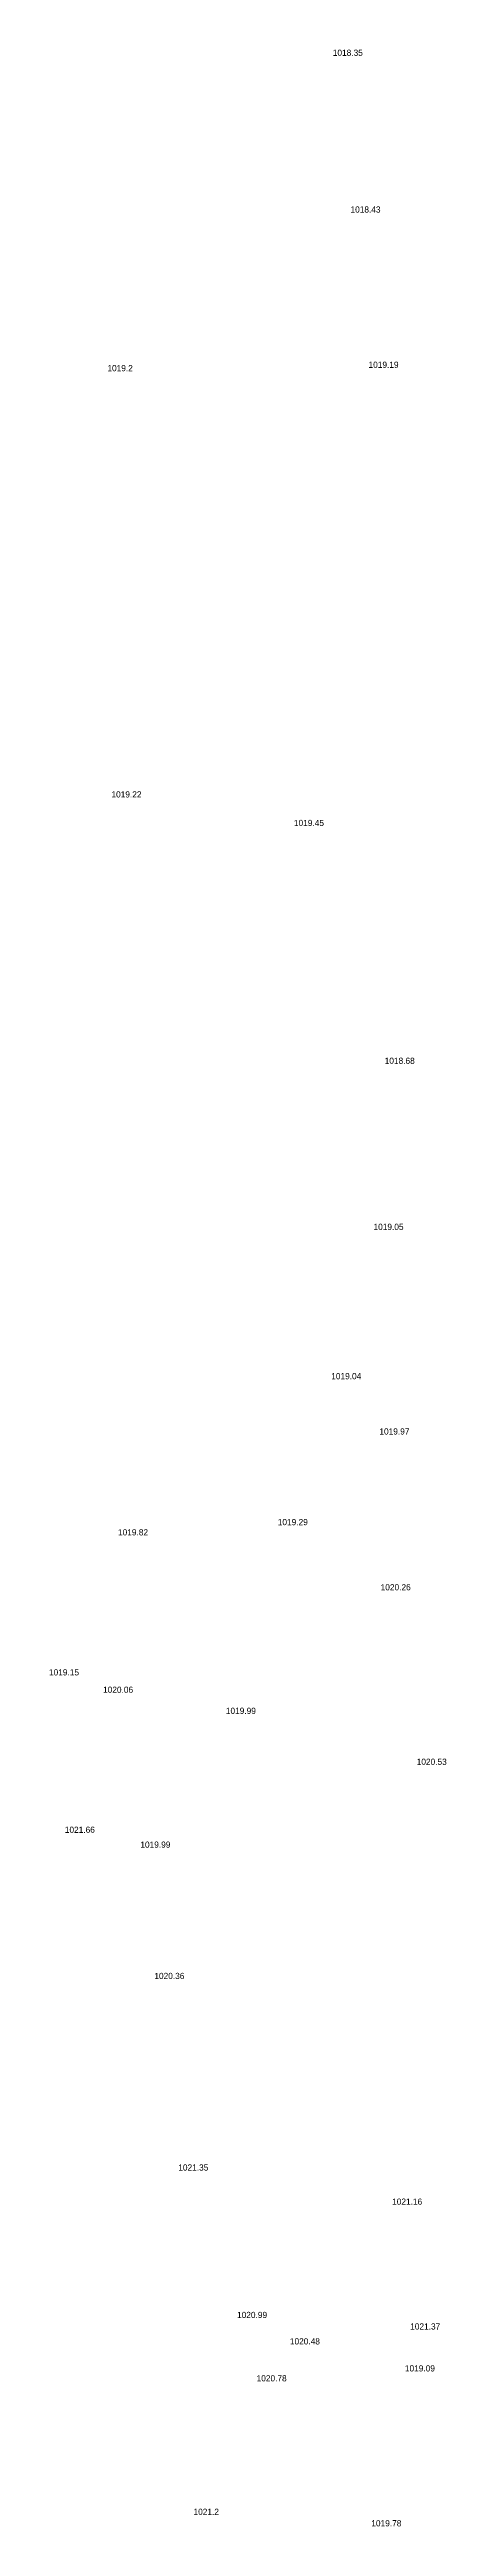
# Model space of a CAD drawing. Header units: inches. Extents: x 628884 to 629912, y 4519174 to 4520145.
# Drawn here: x 629094.9 to 629107.7, y 4519285.5 to 4519365.2 of the extents above; entities that cross this region are included whole.
import ezdxf

# ---------------------------------------------------------------- set-up
doc = ezdxf.new("R2010")
doc.units = ezdxf.units.IN
doc.header["$MEASUREMENT"] = 0

msp = doc.modelspace()

# ---------------------------------------------------------------- texts
for s, p in [('1018.35', (629104.04, 4519365.04, 1018.35)), ('1018.43', (629104.61, 4519359.99, 1018.43)), ('1019.2', (629096.79, 4519354.88, 1019.2)), ('1019.19', (629105.19, 4519354.99, 1019.19)), ('1019.22', (629096.92, 4519341.15, 1019.22)), ('1019.45', (629102.79, 4519340.23, 1019.45)), ('1018.68', (629105.71, 4519332.57, 1018.68)), ('1019.05', (629105.35, 4519327.22, 1019.05)), ('1019.04', (629103.99, 4519322.41, 1019.04)), ('1019.97', (629105.54, 4519320.63, 1019.97)), ('1019.29', (629102.27, 4519317.71, 1019.29)), ('1019.82', (629097.13, 4519317.38, 1019.82)), ('1020.26', (629105.58, 4519315.61, 1020.26)), ('1019.15', (629094.91, 4519312.87, 1019.15)), ('1020.06', (629096.65, 4519312.31, 1020.06)), ('1019.99', (629100.6, 4519311.63, 1019.99)), ('1020.53', (629106.74, 4519309.99, 1020.53)), ('1021.66', (629095.42, 4519307.8, 1021.66)), ('1019.99', (629097.85, 4519307.32, 1019.99)), ('1020.36', (629098.3, 4519303.09, 1020.36)), ('1021.35', (629099.07, 4519296.92, 1021.35)), ('1021.16', (629105.95, 4519295.82, 1021.16)), ('1020.99', (629100.96, 4519292.17, 1020.99)), ('1020.48', (629102.66, 4519291.32, 1020.48)), ('1021.37', (629106.53, 4519291.8, 1021.37)), ('1019.09', (629106.36, 4519290.45, 1019.09)), ('1020.78', (629101.59, 4519290.13, 1020.78)), ('1021.2', (629099.56, 4519285.83, 1021.2)), ('1019.78', (629105.28, 4519285.46, 1019.78))]:
    msp.add_text(s, height=0.2).set_placement(p)

doc.saveas('drawing.dxf')
